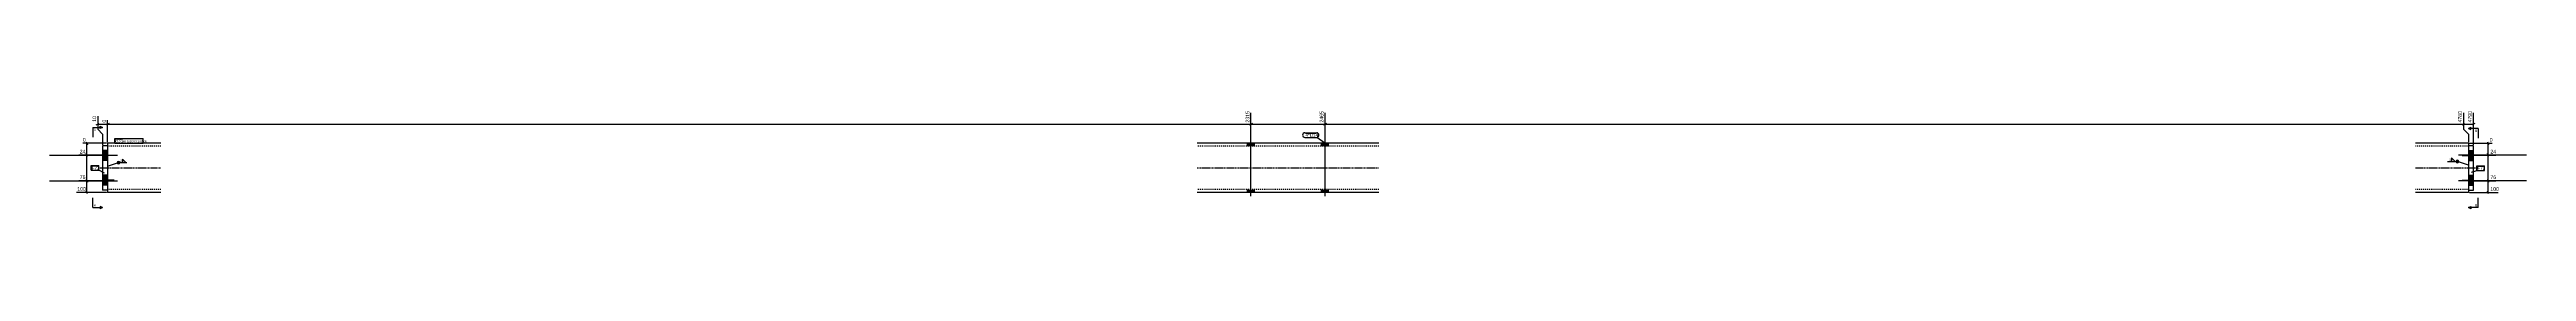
# Model space of a CAD drawing. Header units: millimetres. Extents: x 19 to 35337, y 5 to 1131.
# Drawn here: x 30322 to 35337, y 5 to 201 of the extents above; entities that cross this region are included whole.
import ezdxf

# ---------------------------------------------------------------- set-up
doc = ezdxf.new("R2010")
doc.units = ezdxf.units.MM
doc.linetypes.add('DXK_LINE_DOT2', pattern=[3.9198, 1.9599, -1.9599])
doc.linetypes.add('DXK_LINE_DOT3', pattern=[5.9187, 2.979, -0.9799, 0.9799, -0.9799])
for name, color, linetype in [('MÅLSÆTNING', 7, 'Continuous'), ('STÅL', 7, 'Continuous'), ('TEKST', 7, 'Continuous')]:
    doc.layers.add(name, color=color, linetype=linetype)
doc.styles.add('Arial', font='ARIAL.TTF', dxfattribs={"height": 0.2})
doc.styles.add('Arial Narrow', font='ARIALN.TTF', dxfattribs={"height": 0.2})

msp = doc.modelspace()

# ---------------------------------------------------------------- hatches: boundary and pattern name
at = {"layer": 'STÅL', "linetype": 'Continuous'}
for points in [[(30429.4, 123), (30429.4, 103), (30439.4, 103), (30439.4, 123)], [(30429.4, 121), (30429.4, 107), (30439.4, 107), (30439.4, 121)], [(32761.4, 138), (32747.4, 138), (32747.4, 132), (32761.4, 132)], [(32761.4, 138), (32747.4, 138), (32747.4, 132), (32761.4, 132)], [(32911.4, 138), (32897.4, 138), (32897.4, 132), (32911.4, 132)], [(32911.4, 138), (32897.4, 138), (32897.4, 132), (32911.4, 132)], [(35229.4, 103), (35229.4, 123), (35219.4, 123), (35219.4, 103)], [(35229.4, 107), (35229.4, 121), (35219.4, 121), (35219.4, 107)], [(30429.4, 73), (30429.4, 53), (30439.4, 53), (30439.4, 73)], [(30429.4, 69), (30429.4, 55), (30439.4, 55), (30439.4, 69)], [(35229.4, 53), (35229.4, 73), (35219.4, 73), (35219.4, 53)], [(35229.4, 55), (35229.4, 69), (35219.4, 69), (35219.4, 55)], [(32761.4, 44), (32747.4, 44), (32747.4, 38), (32761.4, 38)], [(32761.4, 44), (32747.4, 44), (32747.4, 38), (32761.4, 38)], [(32911.4, 44), (32897.4, 44), (32897.4, 38), (32911.4, 38)], [(32911.4, 44), (32897.4, 44), (32897.4, 38), (32911.4, 38)]]:
    msp.add_hatch(color=96, dxfattribs=at).paths.add_polyline_path(points)
at = {"layer": 'TEKST', "linetype": 'Continuous'}
msp.add_hatch(color=3, dxfattribs=at).paths.add_polyline_path([(35215, 96.2), (35219.4, 93.4), (35214.2, 93.8)])

# ---------------------------------------------------------------- linework, layer by layer
at = {"layer": 'MÅLSÆTNING', "color": 7, "linetype": 'Continuous'}
for p, q in [((30416.4, 175.5), (30422.4, 177.9)), ((30419.4, 192.8), (30419.4, 166.7)), ((30419.4, 176.7), (30439.4, 176.7)), ((30419.4, 166.7), (30429.4, 156.7)), ((30429.4, 156.7), (30429.4, 135)), ((30442.4, 177.9), (30436.4, 175.5)), ((30439.4, 140), (30439.4, 185)), ((32751.4, 175.5), (32757.4, 177.9)), ((32754.4, 150), (32754.4, 199.6)), ((32907.4, 177.9), (32901.4, 175.5)), ((32901.4, 175.5), (32907.4, 177.9)), ((32904.4, 150), (32904.4, 199.6)), ((32904.4, 150), (32904.4, 199.6)), ((32904.4, 176.7), (35209.4, 176.7)), ((35206.4, 175.5), (35212.4, 177.9)), ((35209.4, 199.6), (35209.4, 166.7)), ((35209.4, 166.7), (35219.4, 156.7)), ((35219.4, 156.7), (35219.4, 140)), ((30437.4, 114), (30381.4, 114)), ((30437.4, 114), (30381.4, 114)), ((30437.4, 138), (30389.2, 138)), ((30396.3, 141), (30398.7, 135)), ((30398.7, 111), (30396.3, 117)), ((30397.5, 114), (30397.5, 138)), ((30397.5, 62), (30397.5, 114)), ((35221.4, 138), (35267.3, 138)), ((35221.4, 114), (35275.1, 114)), ((35221.4, 114), (35275.1, 114)), ((35257.8, 141), (35260.2, 135)), ((35260.2, 111), (35257.8, 117)), ((35259, 114), (35259, 138)), ((35259, 62), (35259, 114)), ((30437.4, 62), (30381.4, 62)), ((30437.4, 62), (30381.4, 62)), ((30396.3, 65), (30398.7, 59)), ((30396.3, 65), (30398.7, 59)), ((30397.5, 38), (30397.5, 62)), ((35221.4, 62), (35275.1, 62)), ((35221.4, 62), (35275.1, 62)), ((35257.8, 65), (35260.2, 59)), ((35257.8, 65), (35260.2, 59)), ((35259, 38), (35259, 62)), ((30437.4, 38), (30376.5, 38)), ((30398.7, 35), (30396.3, 41)), ((35221.4, 38), (35279.9, 38)), ((35260.2, 35), (35257.8, 41))]:
    msp.add_line(p, q, dxfattribs=at)
at = {"layer": 'STÅL', "color": 96, "linetype": 'Continuous'}
for p, q in [((32754.4, 30.5), (32754.4, 168)), ((32754.4, 30.5), (32754.4, 168)), ((32904.4, 30.5), (32904.4, 168)), ((32904.4, 30.5), (32904.4, 168)), ((30321.9, 114), (30459.4, 114)), ((30439.4, 123), (30429.4, 123)), ((30429.4, 121), (30439.4, 121)), ((30452.4, 113), (30429.4, 113)), ((30429.4, 107), (30439.4, 107)), ((30439.4, 103), (30429.4, 103)), ((32747.4, 132), (32747.4, 138)), ((32747.4, 132), (32747.4, 138)), ((32761.4, 132), (32761.4, 138)), ((32761.4, 132), (32761.4, 138)), ((32897.4, 132), (32897.4, 138)), ((32897.4, 132), (32897.4, 138)), ((32911.4, 132), (32911.4, 138)), ((32911.4, 132), (32911.4, 138)), ((35336.9, 114), (35199.4, 114)), ((35206.4, 113), (35229.4, 113)), ((35219.4, 123), (35229.4, 123)), ((35229.4, 121), (35219.4, 121)), ((35229.4, 107), (35219.4, 107)), ((35219.4, 103), (35229.4, 103)), ((30321.9, 62), (30459.4, 62)), ((30439.4, 73), (30429.4, 73)), ((30429.4, 69), (30439.4, 69)), ((30452.4, 63), (30429.4, 63)), ((30429.4, 55), (30439.4, 55)), ((30439.4, 53), (30429.4, 53)), ((35336.9, 62), (35199.4, 62)), ((35206.4, 63), (35229.4, 63)), ((35219.4, 73), (35229.4, 73)), ((35229.4, 69), (35219.4, 69)), ((35229.4, 55), (35219.4, 55)), ((35219.4, 53), (35229.4, 53)), ((32747.4, 38), (32747.4, 44)), ((32747.4, 38), (32747.4, 44)), ((32761.4, 38), (32761.4, 44)), ((32761.4, 38), (32761.4, 44)), ((32897.4, 38), (32897.4, 44)), ((32897.4, 38), (32897.4, 44)), ((32911.4, 38), (32911.4, 44)), ((32911.4, 38), (32911.4, 44))]:
    msp.add_line(p, q, dxfattribs=at)
at = {"layer": 'STÅL', "color": 2, "linetype": 'Continuous'}
for p, q in [((30439.4, 133), (30429.4, 133)), ((30429.4, 133), (30429.4, 43)), ((30546.9, 138), (30439.4, 138)), ((30439.4, 138), (30439.4, 38.9)), ((33013.4, 138), (32645.4, 138)), ((35219.4, 138), (35111.9, 138)), ((35219.4, 138), (35219.4, 38)), ((35229.4, 133), (35219.4, 133)), ((35229.4, 43), (35229.4, 133)), ((30439.4, 43), (30429.4, 43)), ((30439.4, 38), (30439.4, 38.9)), ((30546.9, 38), (30439.4, 38)), ((33013.4, 38), (32645.4, 38)), ((35219.4, 38), (35111.9, 38)), ((35219.4, 43), (35229.4, 43))]:
    msp.add_line(p, q, dxfattribs=at)
at = {"layer": 'STÅL', "color": 7, "linetype": 'DXK_LINE_DOT2'}
for p, q in [((30439.4, 133), (30439.4, 43)), ((30546.9, 132), (30439.4, 132)), ((33013.4, 132), (32645.4, 132)), ((35219.4, 132), (35111.9, 132)), ((35219.4, 133), (35219.4, 43)), ((30546.9, 44), (30439.4, 44)), ((33013.4, 44), (32645.4, 44)), ((35219.4, 44), (35111.9, 44))]:
    msp.add_line(p, q, dxfattribs=at)
at = {"layer": 'STÅL', "color": 7, "linetype": 'DXK_LINE_DOT3'}
for p, q in [((30419.4, 88), (30546.9, 88)), ((32645.4, 88), (33013.4, 88)), ((35111.9, 88), (35239.4, 88))]:
    msp.add_line(p, q, dxfattribs=at)

# ---------------------------------------------------------------- next in the draw order: wipeouts: each hides what was drawn before it
at = {"color": 0, "linetype": 'Continuous'}
for points in [[(35207.8, 201.2), (35196.6, 201.2), (35196.6, 178.5), (35207.8, 178.5)], [(30395.7, 139.6), (30395.7, 150.8), (30387.6, 150.8), (30387.6, 139.6)], [(30437.8, 186.6), (30426.6, 186.6), (30426.6, 178.5), (30437.8, 178.5)], [(35268.9, 139.6), (35268.9, 150.8), (35260.8, 150.8), (35260.8, 139.6)], [(30394.2, 63.6), (30394.2, 74.8), (30381.3, 74.8), (30381.3, 63.6)], [(35275.2, 63.6), (35275.2, 74.8), (35262.2, 74.8), (35262.2, 63.6)]]:
    msp.add_wipeout(points, dxfattribs=at).dxf.layer = 'MÅLSÆTNING'
at = {"color": 0}
for points in [[(30468.5, 99.3), (30468.5, 105.1), (30464.6, 105.1), (30464.6, 99.3)], [(35184, 101.6), (35184, 107.4), (35180.2, 107.4), (35180.2, 101.6)]]:
    msp.add_wipeout(points, dxfattribs=at).dxf.layer = 'TEKST'

# ---------------------------------------------------------------- next in the draw order: hatches: boundary and pattern name
at = {"layer": 'TEKST', "linetype": 'Continuous'}
msp.add_hatch(color=3, dxfattribs=at).paths.add_polyline_path([(30444.5, 91.6), (30439.4, 91.2), (30443.7, 94)])

# ---------------------------------------------------------------- next in the draw order: linework, layer by layer
at = {"layer": 'MÅLSÆTNING', "color": 7, "linetype": 'Continuous'}
for p, q in [((35206.4, 175.5), (35212.4, 177.9)), ((35209.4, 199.6), (35209.4, 166.7)), ((35209.4, 176.7), (35229.4, 176.7)), ((35209.4, 166.7), (35219.4, 156.7)), ((35219.4, 156.7), (35219.4, 140)), ((35232.4, 177.9), (35226.4, 175.5)), ((35229.4, 135), (35229.4, 199.6)), ((30398.7, 111), (30396.3, 117)), ((35260.2, 111), (35257.8, 117))]:
    msp.add_line(p, q, dxfattribs=at)
at = {"layer": 'TEKST', "color": 3, "linetype": 'Continuous'}
for p, q in [((30476.6, 98.7), (30469.5, 105.8)), ((30469.5, 105.8), (30469.5, 98.7)), ((35177.1, 101), (35197.1, 101)), ((35192.2, 101), (35185.1, 108.2)), ((35185.1, 108.2), (35185.1, 101)), ((35185.1, 101), (35192.2, 101)), ((35219.4, 93.4), (35197.1, 101)), ((30439.4, 91.2), (30461.5, 98.7)), ((30461.5, 98.7), (30478.1, 98.7)), ((30469.5, 98.7), (30476.6, 98.7))]:
    msp.add_line(p, q, dxfattribs=at)
for centre, start, end in [((30461.5, 98.7), 90, 270), ((30461.5, 98.7), 270, 90), ((35197.1, 101), 90, 270), ((35197.1, 101), 270, 90)]:
    msp.add_arc(centre, 2.5, start, end, dxfattribs=at)

# ---------------------------------------------------------------- next in the draw order: texts
at = {"layer": 'MÅLSÆTNING', "color": 3, "linetype": 'Continuous', "style": 'Arial Narrow'}
msp.add_text('4780', height=7.64, rotation=90.0002, dxfattribs=at).set_placement((35206.2, 180.1))
for p in [(30389.2, 141.2), (35262.4, 141.2)]:
    msp.add_text('0', height=7.64, dxfattribs=at).set_placement(p)
at = {"layer": 'TEKST', "color": 3, "style": 'Arial Narrow'}
for p in [(30465, 99.7), (35180.6, 102)]:
    msp.add_text('3', height=4.77, dxfattribs=at).set_placement(p)

# ---------------------------------------------------------------- next in the draw order: wipeouts: each hides what was drawn before it
at = {"color": 0, "linetype": 'Continuous'}
for points in [[(30417.8, 192.9), (30406.6, 192.9), (30406.6, 180), (30417.8, 180)], [(30394.2, 39.6), (30394.2, 50.8), (30376.4, 50.8), (30376.4, 39.6)], [(35280.1, 39.6), (35280.1, 50.8), (35262.2, 50.8), (35262.2, 39.6)]]:
    msp.add_wipeout(points, dxfattribs=at).dxf.layer = 'MÅLSÆTNING'

# ---------------------------------------------------------------- next in the draw order: linework, layer by layer
at = {"layer": 'MÅLSÆTNING', "color": 7, "linetype": 'Continuous'}
for p, q in [((30442.4, 177.9), (30436.4, 175.5)), ((30439.4, 140), (30439.4, 185)), ((30439.4, 176.7), (32754.4, 176.7))]:
    msp.add_line(p, q, dxfattribs=at)

# ---------------------------------------------------------------- next in the draw order: texts
at = {"layer": 'MÅLSÆTNING', "color": 3, "linetype": 'Continuous', "style": 'Arial Narrow'}
for s, p in [('10', (30416.2, 181.6)), ('0', (30436.2, 180.1))]:
    msp.add_text(s, height=7.64, rotation=90.0002, dxfattribs=at).set_placement(p)
for s, p in [('76', (30382.9, 65.2)), ('76', (35263.8, 65.2)), ('100', (30378, 41.2)), ('100', (35263.8, 41.2))]:
    msp.add_text(s, height=7.64, dxfattribs=at).set_placement(p)

# ---------------------------------------------------------------- next in the draw order: wipeouts: each hides what was drawn before it
at = {"color": 0, "linetype": 'Continuous'}
for points, layer in [([(35227.8, 201.2), (35216.6, 201.2), (35216.6, 178.5), (35227.8, 178.5)], 'MÅLSÆTNING'), ([(30394.2, 115.6), (30394.2, 126.8), (30381.3, 126.8), (30381.3, 115.6)], 'MÅLSÆTNING'), ([(35275.2, 115.6), (35275.2, 126.8), (35262.2, 126.8), (35262.2, 115.6)], 'MÅLSÆTNING'), ([(30415.8, 9.8), (30415.8, 14.8), (30411.4, 14.8), (30411.4, 9.8)], 'TEKST'), ([(35237.4, 9.8), (35237.4, 14.8), (35232.9, 14.8), (35232.9, 9.8)], 'TEKST')]:
    msp.add_wipeout(points, dxfattribs=at).dxf.layer = layer

# ---------------------------------------------------------------- next in the draw order: hatches: boundary and pattern name
at = {"layer": 'TEKST', "linetype": 'Continuous'}
for points in [[(30424.4, 7.3), (30424.4, 9.8), (30429.4, 7.3)], [(35224.4, 9.8), (35224.4, 7.3), (35219.4, 7.3)]]:
    msp.add_hatch(color=30, dxfattribs=at).paths.add_polyline_path(points)

# ---------------------------------------------------------------- next in the draw order: linework, layer by layer
at = {"layer": 'TEKST', "color": 7, "linetype": 'Continuous'}
for p, q in [((30409.4, 7.3), (30409.4, 27.3)), ((30409.4, 7.3), (30429.4, 7.3)), ((35239.4, 7.3), (35219.4, 7.3)), ((35239.4, 7.3), (35239.4, 27.3))]:
    msp.add_line(p, q, dxfattribs=at)
at = {"layer": 'TEKST', "color": 30, "linetype": 'Continuous'}
for p, q in [((30429.4, 7.3), (30424.4, 9.8)), ((30424.4, 9.8), (30424.4, 4.8)), ((30429.4, 7.3), (30424.4, 4.8)), ((35219.4, 7.3), (35224.4, 9.8)), ((35224.4, 4.8), (35219.4, 7.3)), ((35224.4, 9.8), (35224.4, 4.8))]:
    msp.add_line(p, q, dxfattribs=at)

# ---------------------------------------------------------------- next in the draw order: texts
at = {"layer": 'MÅLSÆTNING', "color": 3, "linetype": 'Continuous', "style": 'Arial Narrow'}
msp.add_text('4790', height=7.64, rotation=90.0002, dxfattribs=at).set_placement((35226.2, 180.1))
for p in [(30382.9, 117.2), (35263.8, 117.2)]:
    msp.add_text('24', height=7.64, dxfattribs=at).set_placement(p)
at = {"layer": 'TEKST', "color": 3, "linetype": 'Continuous', "style": 'Arial'}
for s, p in [('A', (30411.4, 9.8)), ('B', (35232.9, 9.8))]:
    msp.add_text(s, height=4.78, dxfattribs=at).set_placement(p)

# ---------------------------------------------------------------- next in the draw order: wipeouts: each hides what was drawn before it
at = {"color": 0, "linetype": 'Continuous'}
for points, layer in [([(32752.8, 201.2), (32741.6, 201.2), (32741.6, 178.5), (32752.8, 178.5)], 'MÅLSÆTNING'), ([(30415.8, 162.7), (30415.8, 167.7), (30411.4, 167.7), (30411.4, 162.7)], 'TEKST')]:
    msp.add_wipeout(points, dxfattribs=at).dxf.layer = layer
at = {"color": 0}
for points in [[(30468.2, 139.4), (30468.2, 146.4), (30455.4, 146.4), (30455.4, 139.4)], [(30420.6, 84.5), (30420.6, 91.5), (30407.4, 91.5), (30407.4, 84.5)], [(35250.8, 84.1), (35250.8, 91.1), (35237.6, 91.1), (35237.6, 84.1)]]:
    msp.add_wipeout(points, dxfattribs=at).dxf.layer = 'TEKST'

# ---------------------------------------------------------------- next in the draw order: hatches: boundary and pattern name
at = {"layer": 'TEKST', "linetype": 'Continuous'}
msp.add_hatch(color=30, dxfattribs=at).paths.add_polyline_path([(30424.4, 167.7), (30424.4, 170.2), (30429.4, 170.2)])

# ---------------------------------------------------------------- next in the draw order: linework, layer by layer
at = {"layer": 'MÅLSÆTNING', "color": 7, "linetype": 'Continuous'}
for p, q in [((32757.4, 177.9), (32751.4, 175.5)), ((32754.4, 150), (32754.4, 199.6)), ((32754.4, 176.7), (32904.4, 176.7))]:
    msp.add_line(p, q, dxfattribs=at)
at = {"layer": 'TEKST', "color": 7, "linetype": 'Continuous'}
for q in [(30409.4, 150.2), (30429.4, 170.2)]:
    msp.add_line((30409.4, 170.2), q, dxfattribs=at)
at = {"layer": 'TEKST', "color": 30, "linetype": 'Continuous'}
for p, q in [((30424.4, 167.7), (30424.4, 172.7)), ((30424.4, 172.7), (30429.4, 170.2)), ((30429.4, 170.2), (30424.4, 167.7))]:
    msp.add_line(p, q, dxfattribs=at)

# ---------------------------------------------------------------- next in the draw order: texts
at = {"layer": 'MÅLSÆTNING', "color": 3, "linetype": 'Continuous', "style": 'Arial Narrow'}
msp.add_text('2315', height=7.64, rotation=90.0002, dxfattribs=at).set_placement((32751.2, 180.1))
at = {"layer": 'TEKST', "color": 3, "linetype": 'Continuous', "style": 'Arial'}
msp.add_text('A', height=4.78, dxfattribs=at).set_placement((30411.4, 162.7))

# ---------------------------------------------------------------- next in the draw order: wipeouts: each hides what was drawn before it
at = {"color": 0, "linetype": 'Continuous'}
msp.add_wipeout([(35237.4, 160.8), (35237.4, 165.8), (35232.9, 165.8), (35232.9, 160.8)], dxfattribs=at).dxf.layer = 'TEKST'
at = {"color": 0}
for points in [[(30468.2, 139.4), (30468.2, 146.4), (30455.4, 146.4), (30455.4, 139.4)], [(30420.6, 84.5), (30420.6, 91.5), (30407.4, 91.5), (30407.4, 84.5)], [(35250.8, 84.1), (35250.8, 91.1), (35237.6, 91.1), (35237.6, 84.1)]]:
    msp.add_wipeout(points, dxfattribs=at).dxf.layer = 'TEKST'

# ---------------------------------------------------------------- next in the draw order: hatches: boundary and pattern name
at = {"layer": 'TEKST', "linetype": 'Continuous'}
msp.add_hatch(color=30, dxfattribs=at).paths.add_polyline_path([(35224.4, 168.3), (35224.4, 165.8), (35219.4, 168.3)])

# ---------------------------------------------------------------- next in the draw order: linework, layer by layer
at = {"layer": 'TEKST', "color": 30, "linetype": 'Continuous'}
for p, q in [((35219.4, 168.3), (35224.4, 170.8)), ((35219.4, 168.3), (35224.4, 165.8)), ((35224.4, 165.8), (35224.4, 170.8))]:
    msp.add_line(p, q, dxfattribs=at)
at = {"layer": 'TEKST', "color": 7, "linetype": 'Continuous'}
for p, q in [((35239.4, 168.3), (35219.4, 168.3)), ((35239.4, 168.3), (35239.4, 148.3)), ((30406.2, 92.7), (30421.8, 92.7)), ((30406.2, 83.3), (30406.2, 92.7)), ((30406.2, 83.3), (30421.8, 83.3)), ((30421.8, 83.3), (30421.8, 92.7)), ((30433, 77.1), (30421.8, 83.3)), ((35225.5, 79.3), (35236.4, 82.9)), ((35236.4, 92.3), (35252, 92.3)), ((35236.4, 82.9), (35236.4, 92.3)), ((35236.4, 82.9), (35252, 82.9)), ((35252, 82.9), (35252, 92.3))]:
    msp.add_line(p, q, dxfattribs=at)

# ---------------------------------------------------------------- next in the draw order: texts
at = {"layer": 'TEKST', "color": 3, "linetype": 'Continuous', "style": 'Arial'}
msp.add_text('B', height=4.78, dxfattribs=at).set_placement((35232.9, 160.8))
at = {"layer": 'TEKST', "color": 3, "style": 'Arial Narrow'}
for p in [(30407.4, 84.5), (35237.6, 84.1)]:
    msp.add_text('F72', height=6.68, dxfattribs=at).set_placement(p)

# ---------------------------------------------------------------- next in the draw order: wipeouts: each hides what was drawn before it
at = {"color": 0, "linetype": 'Continuous'}
msp.add_wipeout([(32902.8, 201.2), (32891.6, 201.2), (32891.6, 178.5), (32902.8, 178.5)], dxfattribs=at).dxf.layer = 'MÅLSÆTNING'
at = {"color": 0}
msp.add_wipeout([(30510.4, 139.4), (30510.4, 144.4), (30470.3, 144.4), (30470.3, 139.4)], dxfattribs=at).dxf.layer = 'TEKST'

# ---------------------------------------------------------------- next in the draw order: texts
at = {"layer": 'MÅLSÆTNING', "color": 3, "linetype": 'Continuous', "style": 'Arial Narrow'}
msp.add_text('2465', height=7.64, rotation=90.0002, dxfattribs=at).set_placement((32901.2, 180.1))

# ---------------------------------------------------------------- next in the draw order: wipeouts: each hides what was drawn before it
at = {"color": 0}
msp.add_wipeout([(30510.4, 139.4), (30510.4, 144.4), (30470.3, 144.4), (30470.3, 139.4)], dxfattribs=at).dxf.layer = 'TEKST'

# ---------------------------------------------------------------- next in the draw order: linework, layer by layer
at = {"layer": 'TEKST', "color": 7, "linetype": 'Continuous'}
for p, q in [((30454.2, 147.6), (30511.6, 147.6)), ((30454.2, 138.2), (30454.2, 147.6)), ((30454.2, 138.2), (30511.6, 138.2)), ((30511.6, 138.2), (30511.6, 147.6))]:
    msp.add_line(p, q, dxfattribs=at)

# ---------------------------------------------------------------- next in the draw order: texts
at = {"layer": 'TEKST', "color": 3, "style": 'Arial Narrow'}
for s, height, p in [('d33', 6.68, (30455.4, 139.4)), ('RHS100X100X6', 4.772, (30470.3, 139.4))]:
    msp.add_text(s, height=height, dxfattribs=at).set_placement(p)

# ---------------------------------------------------------------- next in the draw order: wipeouts: each hides what was drawn before it
at = {"color": 0}
msp.add_wipeout([(32886.2, 151.1), (32886.2, 158.1), (32864.8, 158.1), (32864.8, 151.1)], dxfattribs=at).dxf.layer = 'TEKST'

# ---------------------------------------------------------------- next in the draw order: wipeouts: each hides what was drawn before it
msp.add_wipeout([(32886.2, 151.1), (32886.2, 158.1), (32864.8, 158.1), (32864.8, 151.1)], dxfattribs=at).dxf.layer = 'TEKST'

# ---------------------------------------------------------------- next in the draw order: linework, layer by layer
at = {"layer": 'TEKST', "color": 7, "linetype": 'Continuous'}
for p, q in [((32863.6, 159.3), (32887.4, 159.3)), ((32863.6, 149.9), (32887.4, 149.9)), ((32904.1, 138.2), (32887.4, 149.9))]:
    msp.add_line(p, q, dxfattribs=at)
for centre, start, end in [((32863.6, 154.6), 90, 270), ((32887.4, 154.6), 270, 90)]:
    msp.add_arc(centre, 4.7, start, end, dxfattribs=at)

# ---------------------------------------------------------------- next in the draw order: texts
at = {"layer": 'TEKST', "color": 3, "style": 'Arial Narrow'}
msp.add_text('4*D14', height=6.68, dxfattribs=at).set_placement((32864.8, 151.1))

doc.saveas('drawing.dxf')
